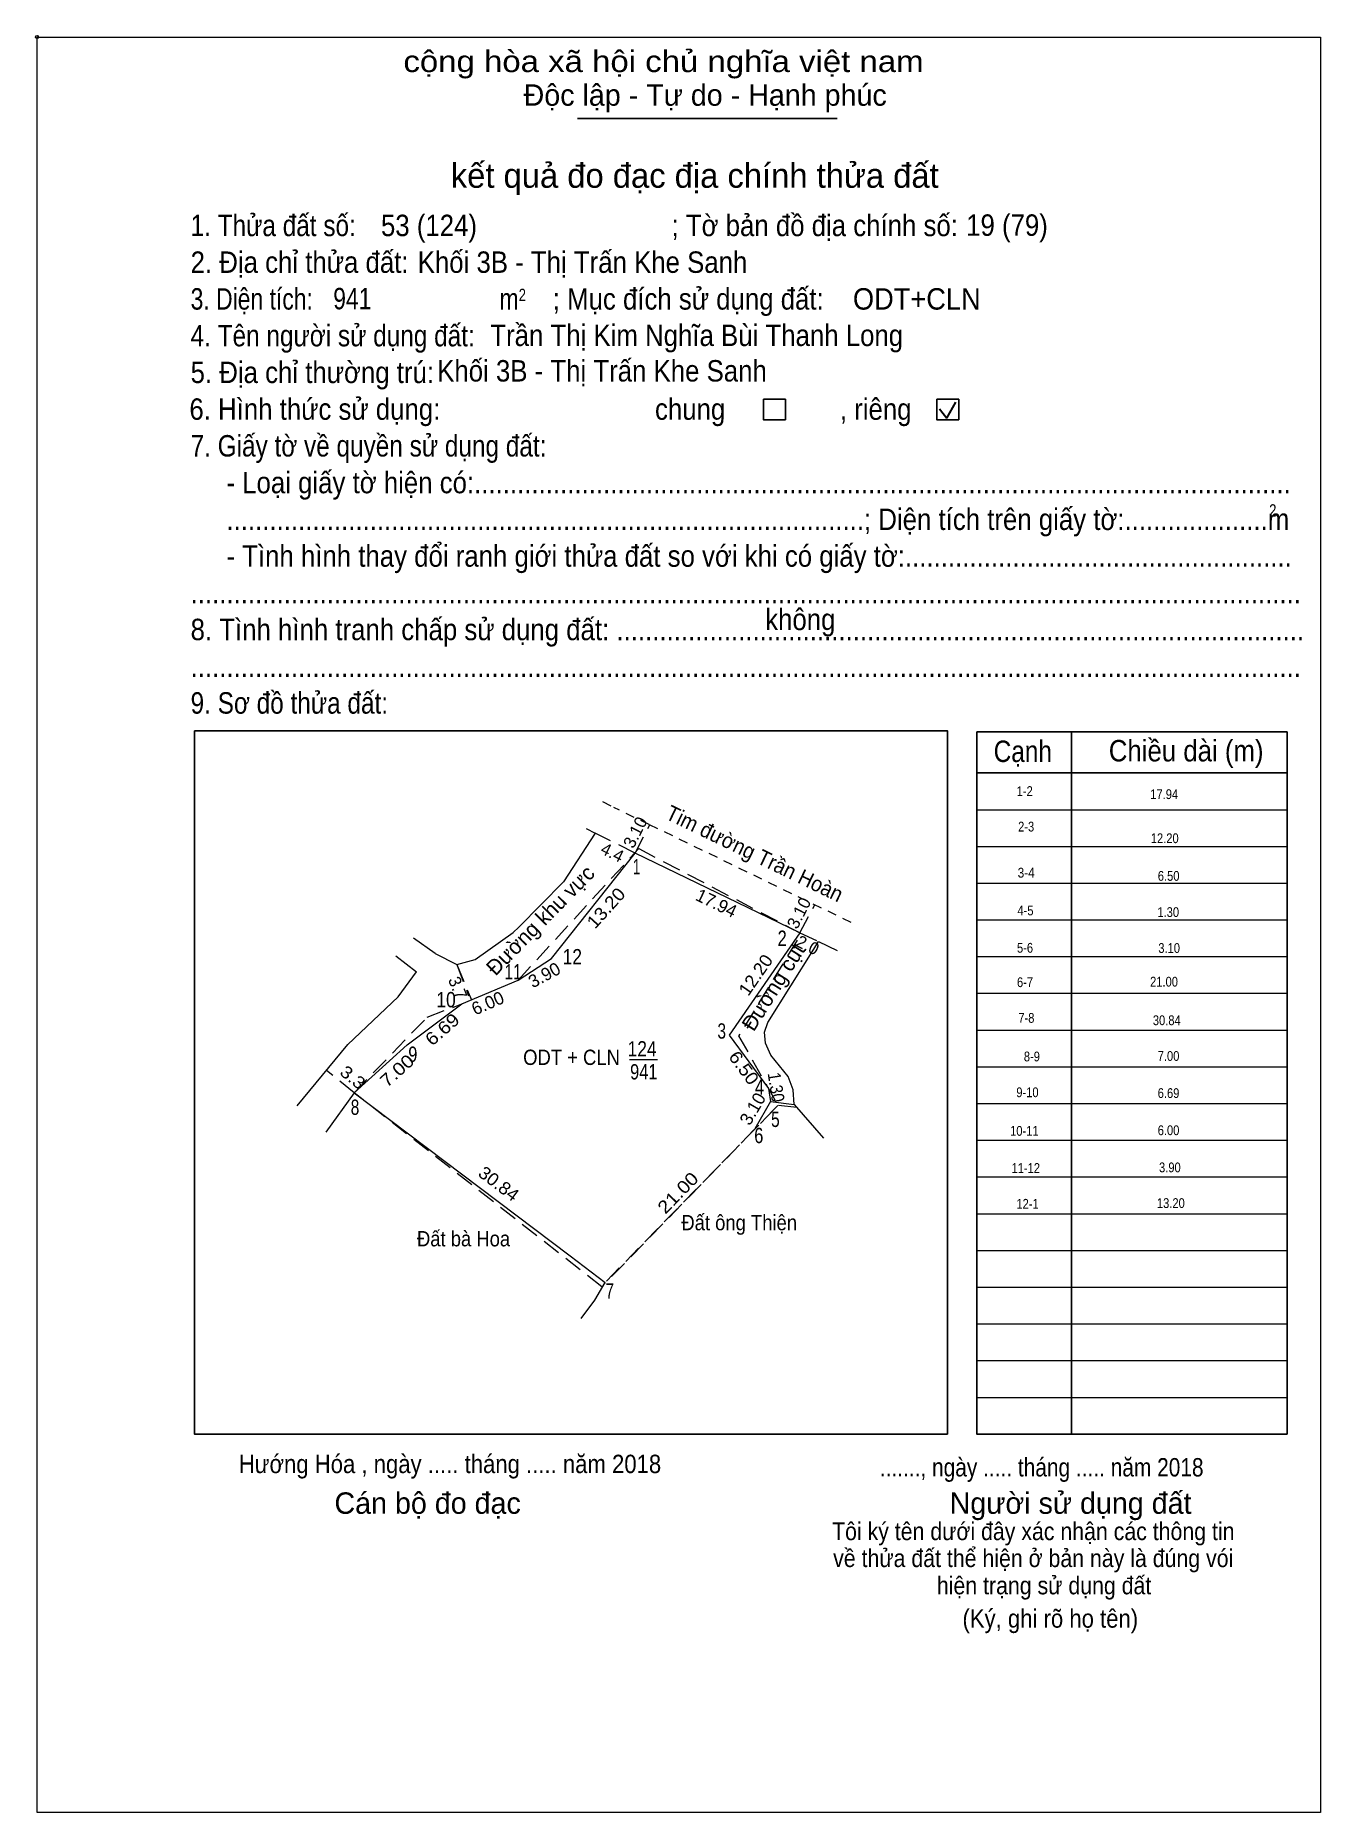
# Model space of a CAD drawing. Header units: metres. Extents: x 551103 to 552438, y 1839251 to 1839432.
# Drawn here: x 552082.5 to 552208.4, y 1839258 to 1839432.1 of the extents above; entities that cross this region are included whole.
import ezdxf
from ezdxf.enums import TextEntityAlignment as Align

# ---------------------------------------------------------------- set-up
doc = ezdxf.new("R2010")
doc.units = ezdxf.units.M
doc.header["$LTSCALE"] = 0.6
doc.header["$PDMODE"] = 32
doc.header["$PDSIZE"] = 0.3
for name, pattern in [('DOTTED', [1.5, 0.3, -1.2]), ('MEDIUM_DASHED', [4.5, 3, -1.5]), ('SHORT_DASHED', [2.7, 1.5, -1.2])]:
    doc.linetypes.add(name, pattern=pattern)
for name, color, linetype, lineweight in [('1', 7, 'DOTTED', 13), ('10', 7, 'Continuous', 13), ('6', 7, 'Continuous', 13), ('7', 7, 'Continuous', 13)]:
    doc.layers.add(name, color=color, linetype=linetype, lineweight=lineweight)
doc.layers.add('30', color=7, linetype='Continuous')

msp = doc.modelspace()

# ---------------------------------------------------------------- texts
at = {"layer": '1', "width": 0.9}
msp.add_text('Hướng Hóa , ngày ..... tháng ..... năm 2018', height=1.8, dxfattribs=at).set_placement((552102.41, 1839291.25))
at = {"layer": '10'}
for s, height, rotation, width, p in [('Tim đường Trần Hoàn', 1.5, 334.134, 0.95, (552152.6528, 1839351.2977)), ('13.20', 1.25, 47.916, 1.1, (552138.8749, 1839346.2161)), ('12.20', 1.25, 55.32, 1.05, (552153.5996, 1839339.7194)), ('6.69', 1.25, 40.958, 1.15, (552122.7703, 1839334.2675)), ('6.50', 1.25, 306.429, 1.1, (552151.4199, 1839330.5961)), ('3.3', 1.2, 321.161, 1.15, (552113.2137, 1839329.5694)), ('7.00', 1.25, 41.932, 1.15, (552118.3423, 1839330.2236)), ('1.30', 1.25, 278.881, 0.9, (552154.4718, 1839328.9765)), ('30.84', 1.25, 322.932, 1.05, (552127.5233, 1839319.1126)), ('21.00', 1.25, 45.733, 1.15, (552145.91, 1839318.2838))]:
    msp.add_text(s, height=height, rotation=rotation, dxfattribs=dict(at, width=width)).set_placement(p, align=Align.CENTER)
for s, height, rotation, p in [('3.10', 1.199, 63.023, (552141.8023, 1839353.778)), ('4.4', 1.2, 333.668, (552138.7639, 1839351.5438)), ('Đường khu vực', 1.5, 45.391, (552132.5034, 1839344.9083)), ('17.94', 1.25, 334.149, (552148.9575, 1839346.5458)), ('3.10', 1.199, 63.023, (552157.8523, 1839345.868)), ('Đường cụt', 1.5, 57.823, (552155.4347, 1839338.4856)), ('2.0', 1.2, 333.668, (552157.9139, 1839342.4538)), ('3.90', 1.25, 28.304, (552132.6637, 1839339.5159)), ('3.7', 1.2, 292.339, (552123.3287, 1839338.578)), ('6.00', 1.25, 23.47, (552127.0661, 1839336.7369)), ('3.10', 1.25, 59.957, (552153.3261, 1839326.6421))]:
    msp.add_text(s, height=height, rotation=rotation, dxfattribs=at).set_placement(p, align=Align.CENTER)
for s, width, p in [('1', 0.65, (552141.405, 1839349.93)), ('2', 0.8, (552155.675, 1839342.92)), ('11', 0.75, (552129.305, 1839339.63)), ('12', 0.85, (552135.105, 1839341.11)), ('10', 0.85, (552122.73, 1839336.9)), ('3', 0.75, (552149.75, 1839333.83)), ('9', 0.8, (552119.47, 1839331.55)), ('ODT + CLN ', 0.9, (552135.28, 1839331.25)), ('124', 0.85, (552141.945, 1839332.08)), ('941', 0.8, (552142.11, 1839329.83)), ('4', 0.8, (552153.46, 1839328.34)), ('8', 0.75, (552113.805, 1839326.36)), ('5', 0.75, (552155.01, 1839325.17)), ('6', 0.8, (552153.385, 1839323.59)), ('Đất ông Thiện', 0.9, (552151.465, 1839315.05)), ('Đất bà Hoa', 0.9, (552124.445, 1839313.47)), ('7', 0.75, (552138.775, 1839308.36))]:
    msp.add_text(s, height=1.5, dxfattribs=dict(at, width=width)).set_placement(p, align=Align.CENTER)
at = {"layer": '30'}
for s, height, width, p in [('1-2', 0.9599, 0.85, (552180.24, 1839357.61)), ('17.94', 0.96, 0.85, (552194.49, 1839357.31)), ('2-3', 0.9599, 0.85, (552180.38, 1839354.13)), ('12.20', 0.96, 0.85, (552194.54, 1839352.99)), ('3-4', 0.9599, 0.9, (552180.43, 1839349.61)), ('6.50', 0.96, 0.85, (552194.62, 1839349.3)), ('4-5', 0.9599, 0.85, (552180.31, 1839345.91)), ('1.30', 0.96, 0.85, (552194.58, 1839345.75)), ('5-6', 0.96, 0.85, (552180.27, 1839342.25)), ('3.10', 0.96, 0.85, (552194.67, 1839342.23)), ('6-7', 0.96, 0.85, (552180.27, 1839338.88)), ('21.00', 0.96, 0.85, (552194.47, 1839338.93)), ('7-8', 0.96, 0.85, (552180.4, 1839335.38)), ('30.84', 0.96, 0.85, (552194.74, 1839335.15)), ('8-9', 0.96, 0.85, (552180.94, 1839331.6)), ('7.00', 0.96, 0.85, (552194.61, 1839331.65)), ('9-10', 0.96, 0.85, (552180.81, 1839328.09)), ('6.69', 0.96, 0.85, (552194.61, 1839328.01)), ('10-11', 0.96, 0.85, (552180.81, 1839324.31)), ('6.00', 0.96, 0.85, (552194.61, 1839324.37)), ('11-12', 0.96, 0.85, (552180.95, 1839320.67)), ('3.90', 0.96, 0.85, (552194.74, 1839320.73)), ('12-1', 0.96, 0.85, (552180.82, 1839317.16)), ('13.20', 0.96, 0.85, (552195.14, 1839317.23))]:
    msp.add_text(s, height=height, dxfattribs=dict(at, width=width)).set_placement(p, align=Align.RIGHT)
at = {"layer": '6'}
for s, width, p in [('ODT+CLN', 0.95, (552162.61, 1839405.28)), ('Trần Thị Kim Nghĩa Bùi Thanh Long', 0.9, (552127.07, 1839401.71))]:
    msp.add_text(s, height=2.1, dxfattribs=dict(at, width=width)).set_placement(p)
at = {"layer": '7'}
for s, height, width, p in [('cộng hòa xã hội chủ nghĩa việt nam', 2.1, 1.15, (552118.55, 1839428.56)), ('1. Thửa đất số:', 2.1, 0.85, (552097.69, 1839412.48)), ('53 (124)', 2.1, 0.9, (552116.35, 1839412.48)), ('; Tờ bản đồ địa chính số:', 2.1, 0.9, (552144.83, 1839412.48)), ('19 (79)', 2.1, 0.9, (552173.71, 1839412.51)), ('2. Địa chỉ thửa đất:', 2.1, 0.9, (552097.69, 1839408.88)), ('Khối 3B - Thị Trấn Khe Sanh', 2.1, 0.9, (552119.95, 1839408.88)), ('3. Diện tích:', 2.1, 0.8, (552097.69, 1839405.28)), ('941', 2.1, 0.8, (552111.67, 1839405.31)), ('2', 1.2, 0.8, (552129.85, 1839406.12)), ('; Mục đích sử dụng đất:', 2.1, 0.9, (552133.19, 1839405.28)), ('m', 2.1, 0.8, (552127.97, 1839405.28)), ('4. Tên người sử dụng đất:', 2.1, 0.85, (552097.69, 1839401.68)), ('5. Địa chỉ thường trú:', 2.1, 0.9, (552097.69, 1839398.08)), ('Khối 3B - Thị Trấn Khe Sanh', 2.1, 0.9, (552121.86, 1839398.23)), ('6. Hình thức sử dụng:', 2.1, 0.9, (552097.57, 1839394.48)), ('chung                , riêng', 2.1, 0.9, (552143.21, 1839394.48)), ('7. Giấy tờ về quyền sử dụng đất:', 2.1, 0.85, (552097.69, 1839390.88)), ('     - Loại giấy tờ hiện có:..................................................................................................................', 2.1, 0.9, (552097.69, 1839387.28)), ('     .........................................................................................; Diện tích trên giấy tờ:....................m', 2.1, 0.9, (552097.69, 1839383.68)), ('2', 1.2, 0.8, (552203.41, 1839385)), ('     - Tình hình thay đổi ranh giới thửa đất so với khi có giấy tờ:......................................................', 2.1, 0.9, (552097.69, 1839380.08)), ('...........................................................................................................................................................', 2.1, 0.9, (552097.69, 1839376.48)), ('không', 2.1, 0.9, (552154.01, 1839373.87)), ('8. Tình hình tranh chấp sử dụng đất: ................................................................................................', 2.1, 0.9, (552097.69, 1839372.88)), ('...........................................................................................................................................................', 2.1, 0.9, (552097.69, 1839369.28)), ('9. Sơ đồ thửa đất:', 2.1, 0.85, (552097.69, 1839365.68)), ('Cạnh', 2.1, 0.85, (552176.41, 1839360.94)), ('Chiều dài (m)', 2.1, 0.9, (552187.69, 1839361)), ('......., ngày ..... tháng ..... năm 2018', 1.8, 0.85, (552165.25, 1839290.92)), ('(Ký, ghi rõ họ tên)', 1.8, 0.9, (552173.35, 1839276.1))]:
    msp.add_text(s, height=height, dxfattribs=dict(at, width=width)).set_placement(p)
for s, p in [('Độc lập - Tự do - Hạnh phúc', (552130.33, 1839425.26)), ('Cán bộ đo đạc', (552111.79, 1839287.26)), ('Người sử dụng đất', (552172.09, 1839287.26))]:
    msp.add_text(s, height=2.1, dxfattribs=at).set_placement(p)
msp.add_text('kết quả đo đạc địa chính thửa đất', height=2.4, dxfattribs=at).set_placement((552147.105, 1839417.22), align=Align.CENTER)
at = {"layer": '7', "width": 0.9}
for s, p in [('Tôi ký tên dưới đây xác nhận các thông tin', (552180.29, 1839284.68)), ('về thửa đất thể hiện ở bản này là đúng vói', (552180.285, 1839282.04)), ('hiện trạng sử dụng đất', (552181.35, 1839279.37))]:
    msp.add_text(s, height=1.735, dxfattribs=at).set_placement(p, align=Align.CENTER)

# ---------------------------------------------------------------- linework, layer by layer
at = {"layer": '10', "linetype": 'SHORT_DASHED'}
for p, q in [((552138.08, 1839357.08), (552139.18, 1839356.49)), ((552142.64, 1839354.81), (552139.18, 1839356.49)), ((552162.44, 1839345.21), (552142.64, 1839354.81))]:
    msp.add_line(p, q, dxfattribs=at)
at = {"layer": '10'}
for p, q in [((552136.47, 1839354.44), (552137.34, 1839353.97)), ((552157.42, 1839344.2), (552141.28, 1839352.02)), ((552129.86, 1839344.77), (552129.32, 1839344.22)), ((552121.65, 1839342.18), (552119.55, 1839343.68)), ((552159.24, 1839343.36), (552161.08, 1839342.46)), ((552117.81, 1839341.93), (552119.82, 1839340.39)), ((552124.27, 1839337.24), (552129.8, 1839339.57)), ((552140.72, 1839331.8), (552143.45, 1839331.8)), ((552113.72, 1839328.53), (552110.96, 1839324.66)), ((552154.54, 1839327.66), (552152.99, 1839324.98)), ((552154.54, 1839327.66), (552156.84, 1839327.36)), ((552156.84, 1839327.36), (552159.74, 1839324.09)), ((552137.3, 1839308.21), (552138.33, 1839309.94)), ((552135.96, 1839306.39), (552137.3, 1839308.21))]:
    msp.add_line(p, q, dxfattribs=at)
at = {"layer": '10', "linetype": 'MEDIUM_DASHED'}
for p, q in [((552141.28, 1839352.02), (552137.34, 1839353.97)), ((552141.28, 1839352.02), (552142.69, 1839354.79)), ((552129.8, 1839339.57), (552141.61, 1839352.45)), ((552141.61, 1839352.45), (552157.42, 1839344.2)), ((552157.42, 1839344.2), (552158.88, 1839346.93)), ((552157.42, 1839344.2), (552159.24, 1839343.36)), ((552123.78, 1839341.11), (552124.93, 1839338.01)), ((552123.78, 1839341.11), (552125.21, 1839337.63)), ((552113.72, 1839328.53), (552120.87, 1839335.92)), ((552113.72, 1839328.53), (552120.87, 1839335.92)), ((552113.72, 1839328.53), (552111, 1839330.72)), ((552157.11, 1839327.08), (552155.26, 1839327.29)), ((552154.8, 1839326.81), (552138.33, 1839309.94))]:
    msp.add_line(p, q, dxfattribs=at)
at = {"layer": '10'}
for points in [[(552137.34, 1839353.97), (552134.23, 1839349.2), (552129.86, 1839344.77)], [(552129.8, 1839339.57), (552133.07, 1839341.69), (552141.28, 1839352.02)], [(552121.65, 1839342.18), (552123.78, 1839341.11), (552125.57, 1839341.57), (552129.32, 1839344.22)], [(552157.42, 1839344.2), (552150.48, 1839334.17), (552154.34, 1839328.94), (552154.54, 1839327.66)], [(552156.84, 1839327.36), (552156.74, 1839328.8), (552156.25, 1839330.11), (552154.57, 1839332.21), (552154.04, 1839333.37), (552153.94, 1839334.45), (552154.26, 1839335.41), (552158.79, 1839342.61), (552159.24, 1839343.36)], [(552108.14, 1839327.26), (552113.11, 1839333.26), (552118.02, 1839337.93), (552119.82, 1839340.39)], [(552113.72, 1839328.53), (552118.93, 1839333.21), (552124.27, 1839337.24)], [(552113.72, 1839328.53), (552134.9, 1839312.53), (552138.33, 1839309.94)]]:
    msp.add_lwpolyline(points, dxfattribs=at)
at = {"layer": '10', "linetype": 'MEDIUM_DASHED'}
for points in [[(552157.15, 1839343.48), (552151.41, 1839334.09), (552155.26, 1839327.29)], [(552113.72, 1839328.53), (552120.87, 1839335.92), (552124.27, 1839337.24)], [(552155.26, 1839327.29), (552138, 1839309.52), (552113.72, 1839328.53)]]:
    msp.add_lwpolyline(points, dxfattribs=at)
at = {"layer": '7', "lineweight": 25}
for p, q in [((552135.63, 1839424.01), (552161.07, 1839424.01)), ((552184.05, 1839363.89), (552184.05, 1839295.07)), ((552174.75, 1839359.87), (552205.17, 1839359.87))]:
    msp.add_line(p, q, dxfattribs=at)
at = {"layer": '7', "lineweight": 35}
for p, q in [((552171.11, 1839395.57), (552171.83, 1839394.64)), ((552171.83, 1839394.64), (552172.7, 1839396.2))]:
    msp.add_line(p, q, dxfattribs=at)
at = {"layer": '7'}
for p, q in [((552174.75, 1839356.27), (552205.17, 1839356.27)), ((552174.75, 1839352.67), (552205.17, 1839352.67)), ((552174.75, 1839349.07), (552205.17, 1839349.07)), ((552174.75, 1839345.47), (552205.17, 1839345.47)), ((552174.75, 1839341.87), (552205.17, 1839341.87)), ((552174.75, 1839338.27), (552205.17, 1839338.27)), ((552174.75, 1839334.67), (552205.17, 1839334.67)), ((552174.75, 1839331.07), (552205.17, 1839331.07)), ((552174.75, 1839327.47), (552205.17, 1839327.47)), ((552174.75, 1839323.87), (552205.17, 1839323.87)), ((552174.75, 1839320.27), (552205.17, 1839320.27)), ((552174.75, 1839316.67), (552205.17, 1839316.67)), ((552174.75, 1839313.07), (552205.17, 1839313.07)), ((552174.75, 1839309.47), (552205.17, 1839309.47)), ((552174.75, 1839305.87), (552205.17, 1839305.87)), ((552174.75, 1839302.27), (552205.17, 1839302.27)), ((552174.75, 1839298.67), (552205.17, 1839298.67))]:
    msp.add_line(p, q, dxfattribs=at)
msp.add_lwpolyline([(552082.64, 1839431.99), (552208.44, 1839431.99), (552208.44, 1839257.99), (552082.64, 1839257.99)], close=True, dxfattribs=at)
at = {"layer": '7', "lineweight": 25}
for points in [[(552153.83, 1839396.5), (552155.99, 1839396.5), (552155.99, 1839394.49), (552153.83, 1839394.49)], [(552170.83, 1839396.5), (552172.99, 1839396.5), (552172.99, 1839394.49), (552170.83, 1839394.49)], [(552098.07, 1839364.01), (552171.87, 1839364.01), (552171.87, 1839295.07), (552098.07, 1839295.07)], [(552174.75, 1839363.89), (552205.17, 1839363.89), (552205.17, 1839295.07), (552174.75, 1839295.07)]]:
    msp.add_lwpolyline(points, close=True, dxfattribs=at)
at = {"layer": '7'}
msp.add_point((552082.64, 1839431.99), dxfattribs=at)

msp.set_redraw_order([(e.dxf.handle, doc.entitydb.next_handle()) for e in msp.query("TEXT MTEXT ATTDEF DIMENSION ARC_DIMENSION")])  # texts and dimensions are drawn at this point

doc.saveas('drawing.dxf')
